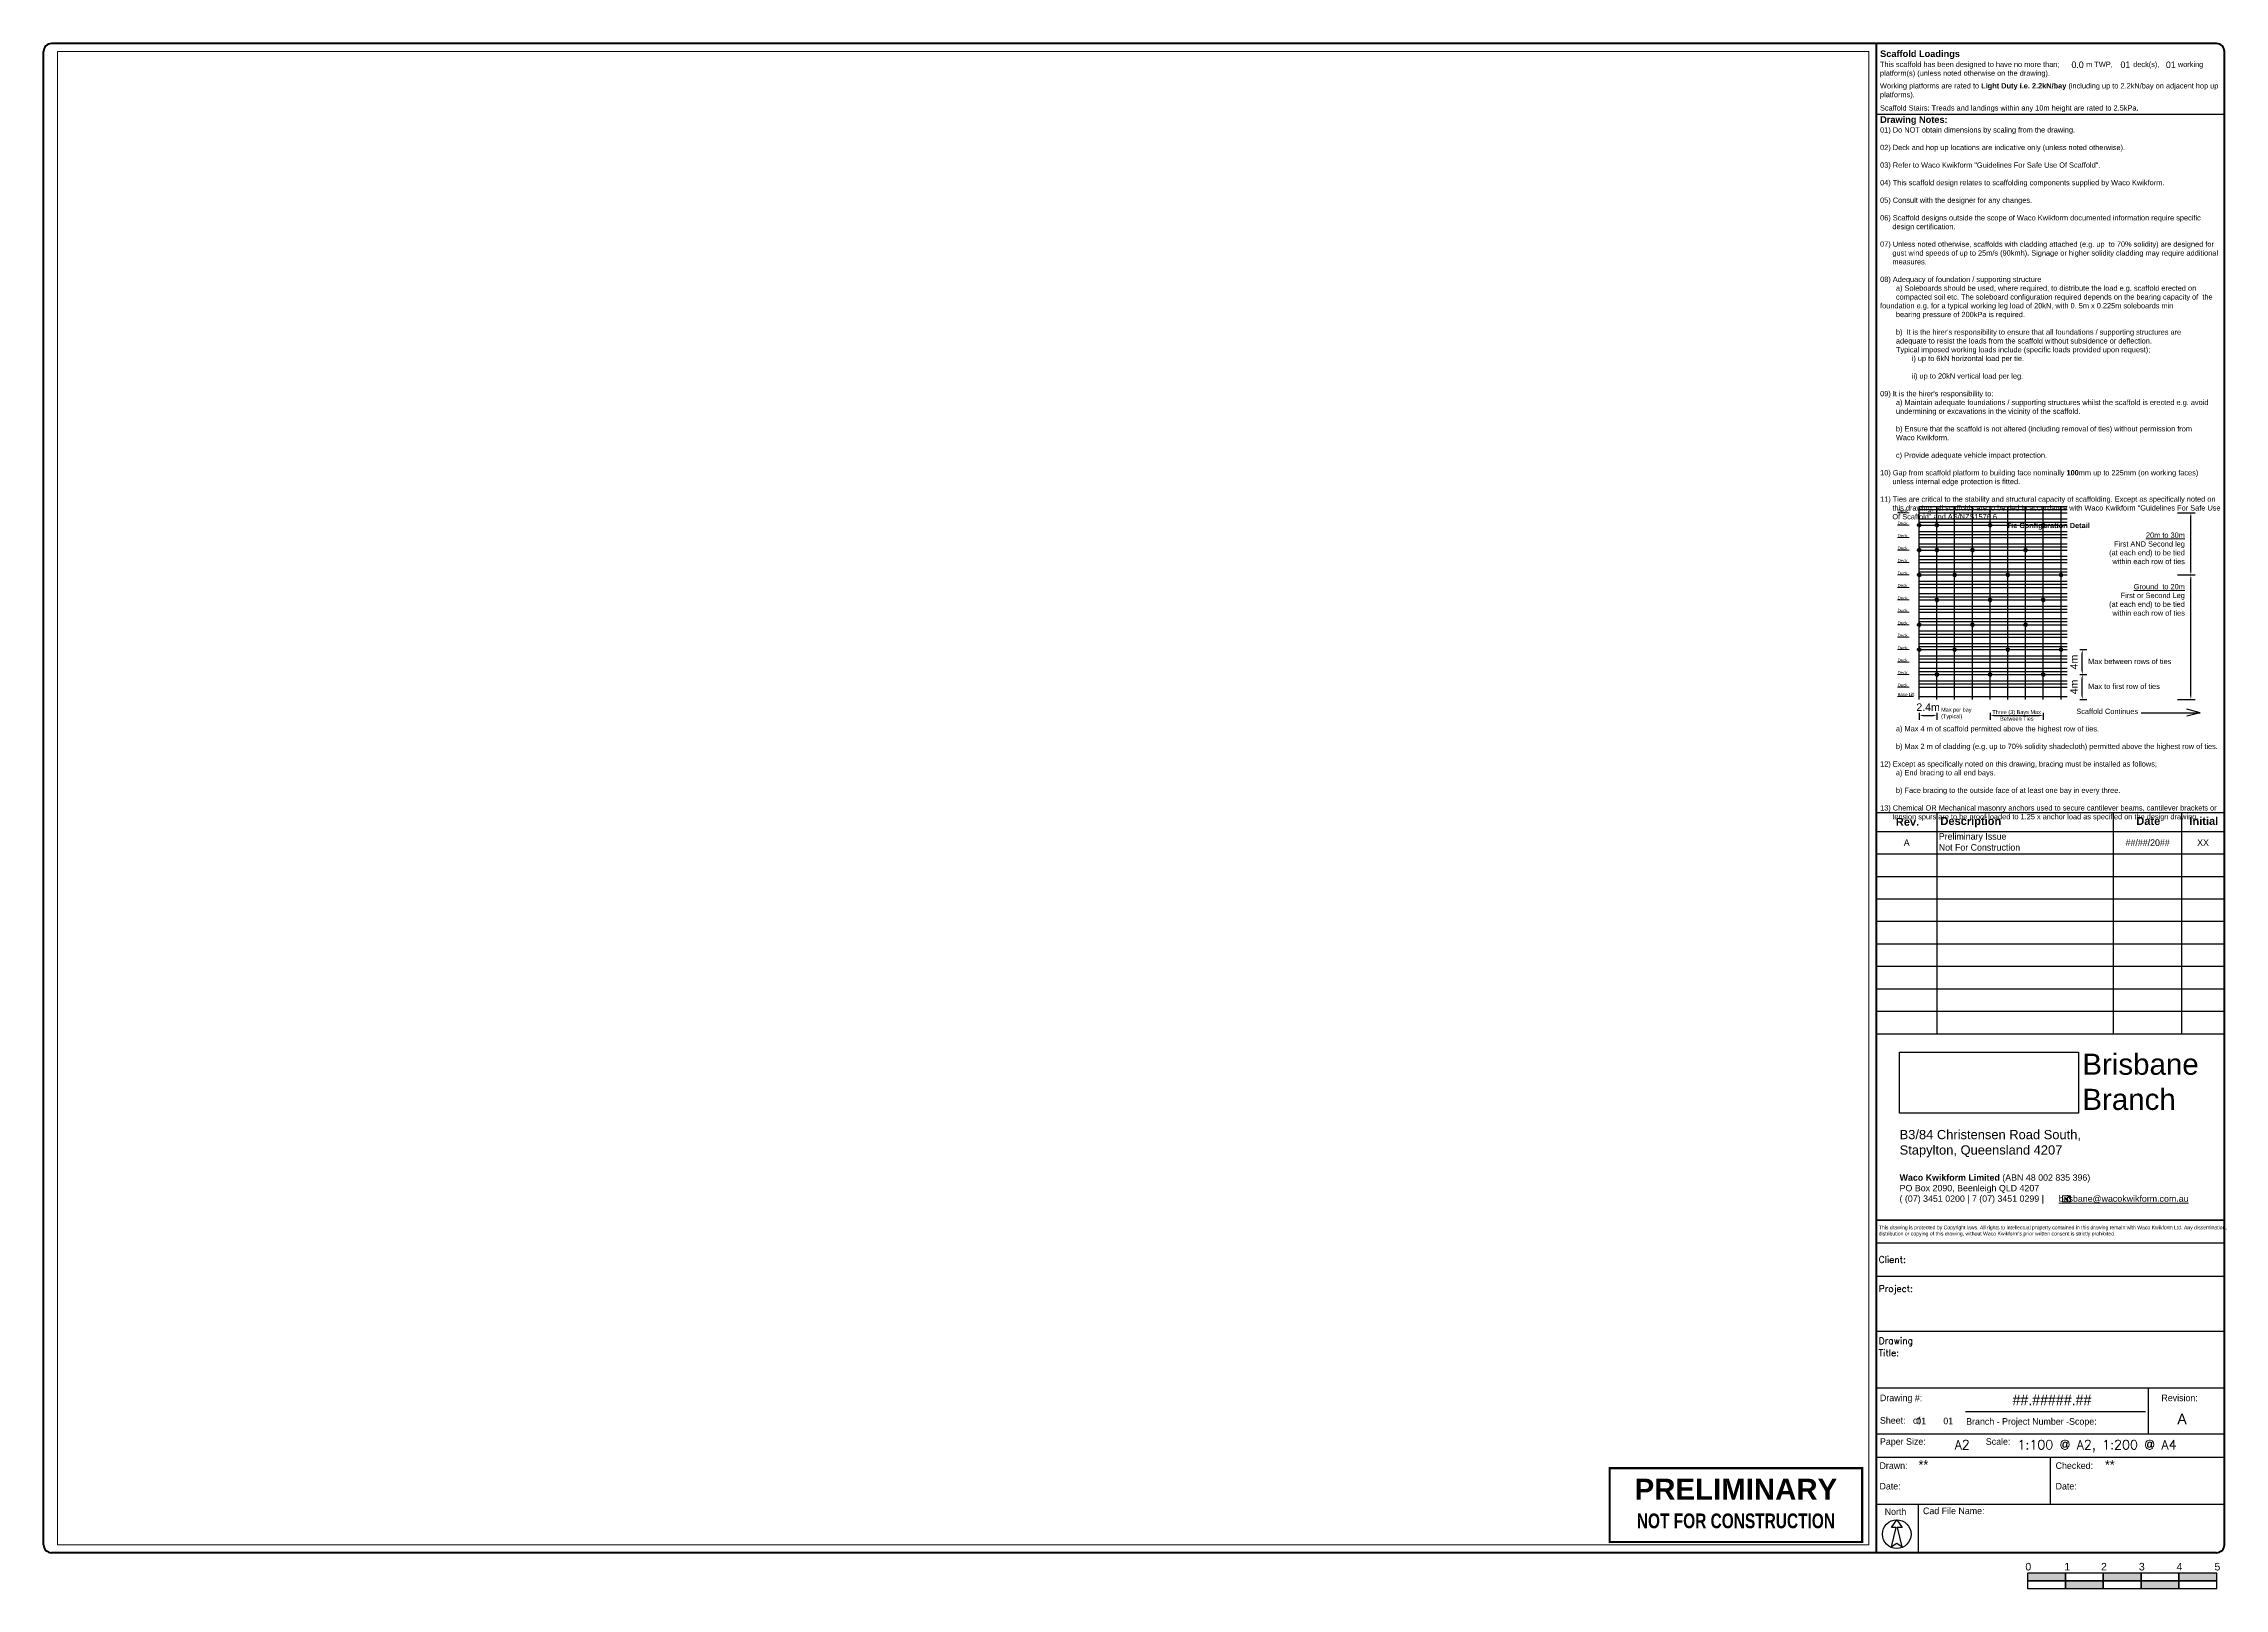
# Paper-space layout 'A2' of a CAD drawing. Header units: millimetres. Extents: x 6 to 582, y 3 to 411.
import ezdxf
from ezdxf.enums import TextEntityAlignment as Align

# ---------------------------------------------------------------- set-up
doc = ezdxf.new("R2010")
doc.units = ezdxf.units.MM
doc.header["$PDMODE"] = 34
doc.header["$PDSIZE"] = -10
doc.layers.get('0').update_dxf_attribs({"linetype": 'CONTINUOUS'})
doc.layers.get('Defpoints').update_dxf_attribs({"linetype": 'CONTINUOUS'})
doc.layers.add('Drawing Sheet', color=7, linetype='CONTINUOUS')
doc.layers.add('Viewport', color=7, linetype='CONTINUOUS', plot=False)
doc.styles.add('ARCH', font='archd.shx', dxfattribs={"height": 250})
doc.styles.add('ROMANS', font='romans')
doc.styles.add('STAMP', font='arialbd.ttf')
doc.styles.add('Waco', font='vrinda.ttf', dxfattribs={"height": 250})
doc.dimstyles.new('ISO-25', dxfattribs={"dimscale": 0, "dimtxt": 250, "dimasz": 250, "dimexe": 125, "dimexo": 125, "dimgap": 125, "dimtad": 1, "dimdec": 0, "dimdsep": 46, "dimtxsty": 'Standard', "dimcen": 250, "dimclrd": 256, "dimclre": 256, "dimclrt": 256, "dimazin": 0, "dimtfac": 1, "dimtdec": 0, "dimtmove": 0, "dimatfit": 3, "dimfxl": 1, "dimlwd": -1, "dimlwe": -1, "dimarcsym": 0})
picture_1 = doc.add_image_def('image1.png', size_in_pixel=(962, 328))

psp = doc.layouts.new('A2')

# ---------------------------------------------------------------- texts
at = {"layer": 'Drawing Sheet', "attachment_point": 1, "style": 'ARCH'}
for s, insert, char_height, width in [('{\\fArial|b1|i0|c0|p34;\\C7;Scaffold Loadings}', (491.36, 409.45), 1.743, 89.7972), ('\\pt4.1831;{\\fArial|b1|i0|c0|p34;\\H0.83333x;Drawing Notes:\\fArial|b0|i0|c0|p34;\\P\\H0.79998x;01) Do NOT obtain dimensions by scaling from the drawing.\\P\\P02) Deck and hop up locations are indicative only (unless noted otherwise).\\P\\P03) Refer to Waco Kwikform "Guidelines For Safe Use Of Scaffold".\\P\\P04) This scaffold design relates to scaffolding components supplied by Waco Kwikform.\\P\\P05) Consult with the designer for any changes.\\P\\P06) Scaffold designs outside the scope of Waco Kwikform documented information require specific\\P      design certification.\\P\\P07) Unless noted otherwise, scaffolds with cladding attached (e.g. up  to 70% solidity) are designed for\\P      gust wind speeds of up to 25m/s (90kmh). Signage or higher solidity cladding may require additional\\P      measures.\\P\\P08) Adequacy of foundation / supporting structure\\P^Ia) Soleboards should be used, where required, to distribute the load e.g. scaffold erected on ^Icompacted soil etc. The soleboard configuration required depends on the bearing capacity of ^Ithe foundation e.g. for a typical working leg load of 20kN, with 0. 5m x 0.225m soleboards min\\P\\pt4.1831,41.831;^Ibearing pressure of 200kPa is required.^I\\P\\pt4.1831;\\P\\pt4.1831,83.662;^Ib)  It is the hirer\'s responsibility to ensure that all foundations / supporting structures are ^I\\P\\pt4.1831;^Iadequate to resist the loads from the scaffold without subsidence or deflection.\\P^ITypical imposed working loads include (specific loads provided upon request);\\P\\pt4.1831,8.3662;^I^Ii) up to 6kN horizontal load per tie.\\P\\pt4.1831;\\P\\pt4.1831,8.3662;^I^Iii) up to 20kN vertical load per leg.\\P\\pt4.1831;\\P\\H0.99997x;09) It is the hirer\'s responsibility to:\\P^Ia) Maintain adequate foundations / supporting structures whilst the scaffold is erected e.g. avoid ^Iundermining or excavations in the vicinity of the scaffold.\\P\\P\\H0.99994x;^Ib) Ensure that the scaffold is not altered (including removal of ties) without permission from\\P^IWaco Kwikform.\\P\\H1.0001x;\\P\\H0.99991x;^Ic) Provide adequate vehicle impact protection.\\P\\H1.0001x;\\P\\H0.99988x;10) Gap from scaffold platform to building face nominally \\fArial|b1|i0|c0|p34;\\C1;100\\fArial|b0|i0|c0|p34;\\C256;mm up to 225mm (on working faces)\\P      unless internal edge protection is fitted.\\P\\H1.0001x;\\P\\H0.99985x;11) Ties are critical to the stability and structural capacity of scaffolding. Except as specifically noted on\\P      this drawing, all scaffolds are to be tied in accordance with Waco Kwikform "Guidelines For Safe Use\\P      Of Scaffold" and AS/NZS1576.6.\\H1.0002x;\\P\\ptz;\\fArial|b1|i0|c0|p34;\\H0.99982x;^I^I^I^ITie Configuration Detail}', (491.36, 392.04), 2.09155, 89.7972), ('{\\fArial|b0|i0|c0|p34;\\H0.66664x;\\C7;Scaffold Stairs: Treads and landings within any 10m height are rated to 2.5kPa.}', (491.32, 394.94), 2.09256, 90.442), ('\\pt4.1831;{\\fArial|b0|i0|c0|p34;\\H0.66663x;^Ia) Max 4 m of scaffold permitted above the highest row of ties.\\P\\P\\H0.99997x;^Ib) Max 2 m of cladding (e.g. up to 70% solidity shadecloth) permitted above the highest row of ties.\\P\\P\\H0.99988x;12) Except as specifically noted on this drawing, bracing must be installed as follows;\\P^Ia) End bracing to all end bays.\\P\\H1.0001x;\\P\\H0.99988x;^Ib) Face bracing to the outside face of at least one bay in every three.\\P\\H1.0001x;\\P\\H0.99985x;13) Chemical OR Mechanical masonry anchors used to secure cantilever beams, cantilever brackets or\\P      tension spurs are to be proof loaded to 1.25 x anchor load as specified on the design drawing.}', (491.36, 230.8), 2.09155, 90.998), ('\\pi2.2459;North', (490.33, 23.99), 1.743, 11.0487)]:
    psp.add_mtext(s, dxfattribs=dict(at, insert=insert, char_height=char_height, width=width))
at = {"layer": 'Drawing Sheet', "lineweight": 0, "style": 'ARCH'}
for s, width, heights, insert, char_height, attachment_point in [('{\\fArial|b0|i0|c0|p34;Deck}', 8.1794, [0], (495.99, 288.14), 0.8229, 1), ('{\\fArial|b0|i0|c0|p34;Deck}', 8.1794, [0], (495.99, 284.85), 0.8229, 1), ('{\\fArial|b0|i0|c0|p34;Deck}', 8.1794, [0], (495.99, 281.56), 0.8229, 1), ('{\\fArial|b0|i0|c0|p34;Deck}', 8.1794, [0], (495.99, 278.26), 0.8229, 1), ('{\\fArial|b0|i0|c0|p34;\\L20m to 30m\\l\\PFirst AND Second leg\\P(at each end) to be tied within each row of ties}', 23.8607, [15.59], (571.92, 281.99), 1.3944, 3), ('{\\fArial|b0|i0|c0|p34;Deck}', 8.1794, [0], (495.99, 274.97), 0.8229, 1), ('{\\fArial|b0|i0|c0|p34;Deck}', 8.1794, [0], (495.99, 271.68), 0.8229, 1), ('{\\fArial|b0|i0|c0|p34;Deck}', 8.1794, [0], (495.99, 268.39), 0.8229, 1), ('{\\fArial|b0|i0|c0|p34;\\LGround  to 20m\\l\\PFirst or Second Leg\\P(at each end) to be tied within each row of ties}', 24.3547, [15.59], (571.92, 268.37), 1.3944, 3), ('{\\fArial|b0|i0|c0|p34;Deck}', 8.1794, [0], (495.99, 265.1), 0.8229, 1), ('{\\fArial|b0|i0|c0|p34;Deck}', 8.1794, [0], (495.99, 261.81), 0.8229, 1), ('{\\fArial|b0|i0|c0|p34;Deck}', 8.1794, [0], (495.99, 258.51), 0.8229, 1), ('{\\fArial|b0|i0|c0|p34;Deck}', 8.1794, [0], (495.99, 255.22), 0.8229, 1), ('{\\fArial|b0|i0|c0|p34;Deck}', 8.1794, [0], (495.99, 251.93), 0.8229, 1), ('{\\fArial|b0|i0|c0|p34;Deck}', 8.1794, [0], (495.99, 248.64), 0.8229, 1), ('{\\fArial|b0|i0|c0|p34;Max between rows of ties}', 38.8123, [2.47], (546.36, 248.6), 1.3944, 1), ('{\\fArial|b0|i0|c0|p34;Deck}', 8.1794, [0], (495.99, 245.35), 0.8229, 1), ('{\\fArial|b0|i0|c0|p34;Deck}', 8.1794, [0], (495.99, 242.06), 0.8229, 1), ('{\\fArial|b0|i0|c0|p34;Base Lift}', 8.1794, [0], (495.99, 239.59), 0.8229, 1), ('{\\fArial|b0|i0|c0|p34;Max to first row of ties}', 38.8123, [2.47], (546.36, 242.02), 1.3944, 1), ('{\\fArial|b0|i0|c0|p34;Max per bay\\P(Typical)}', 16.0969, [6.21], (507.49, 235.67), 1.0458, 1), ('\\pi0.35901;{\\fArial|b0|i0|c0|p34;Three (3) Bays Max\\P\\pi2.4063;Between Ties}', 13.5006, [6.21], (520.67, 235.03), 1.0458, 1), ('{\\fArial|b0|i0|c0|p34;Scaffold Continues}', 23.7421, [2.66], (543.22, 235.4), 1.3944, 1)]:
    psp.add_mtext_dynamic_manual_height_columns(s, width=width, gutter_width=1250, heights=heights, dxfattribs=dict(at, insert=insert, char_height=char_height, attachment_point=attachment_point))
at = {"layer": 'Drawing Sheet', "attachment_point": 1, "style": 'ARCH'}
for s, width, insert, char_height in [('\\pi5.1845;{\\fArial|b1|i0|c0|p34;Rev.}', 16.1257, (490.33, 206.55), 2.0916), ('{\\fArial|b1|i0|c0|p34;Description}', 7.2928, (507.3, 206.76), 2.0916), ('\\pi5.9977;{\\fArial|b1|i0|c0|p34;Date}', 18.009, (553.08, 206.76), 2.0916), ('\\pi2.0223;{\\fArial|b1|i0|c0|p34;Initial}', 11.2738, (571.09, 206.76), 2.0916), ('\\pi1.0839;{\\fArial|b0|i0|c0|p34;0}', 3.4721, (528.67, 9.57), 2), ('\\pi1.3677;{\\fArial|b0|i0|c0|p34;1}', 3.4721, (538.67, 9.57), 2), ('\\pi1.0737;{\\fArial|b0|i0|c0|p34;2}', 3.4721, (548.67, 9.57), 2), ('\\pi1.0812;{\\fArial|b0|i0|c0|p34;3}', 3.4721, (558.67, 9.57), 2), ('\\pi1.0444;{\\fArial|b0|i0|c0|p34;4}', 3.4721, (568.67, 9.57), 2), ('\\pi1.073;{\\fArial|b0|i0|c0|p34;5}', 3.4721, (578.67, 9.57), 2)]:
    psp.add_mtext_dynamic_manual_height_columns(s, width=width, gutter_width=1250, heights=[0], dxfattribs=dict(at, insert=insert, char_height=char_height))

# ---------------------------------------------------------------- blocks, each defined once
blk = doc.blocks.new('North Arrow')
blk.add_lwpolyline([(-53, 1557), (-511, 1557), (0, 2278), (511, 1557), (53, 1557), (490, -323), (0, 0), (-490, -323), (-53, 1557)])
blk = doc.blocks.new('*D20')
at = {"layer": 'Defpoints', "color": 0, "transparency": 16777216}
for p in [(542.93, 244.43), (544.79, 244.43), (542.93, 237.85)]:
    blk.add_point(p, dxfattribs=at)
at = {"layer": 'Drawing Sheet', "transparency": 16777216}
for p, q in [((544.11, 244.43), (545.97, 244.43)), ((544.79, 238.85), (544.79, 243.43)), ((544.11, 237.85), (545.97, 237.85))]:
    blk.add_line(p, q, dxfattribs=at)
for points in [[(544.62, 243.43), (544.95, 243.43), (544.79, 244.43)], [(544.62, 238.85), (544.95, 238.85), (544.79, 237.85)]]:
    blk.add_solid(points, dxfattribs=at)
at = {"layer": 'Drawing Sheet', "lineweight": 0, "transparency": 16777216, "insert": (542.61, 241.14), "char_height": 2, "attachment_point": 5, "rotation": 90}
blk.add_mtext('{\\fArial|b0|i0|c0|p34;4m}', dxfattribs=at)
blk = doc.blocks.new('*D21')
at = {"layer": 'Defpoints', "color": 0, "transparency": 16777216}
for p in [(542.93, 251.02), (544.79, 251.02), (542.93, 244.43)]:
    blk.add_point(p, dxfattribs=at)
at = {"layer": 'Drawing Sheet', "transparency": 16777216}
for p, q in [((544.11, 251.02), (545.97, 251.02)), ((544.79, 245.43), (544.79, 250.02)), ((544.11, 244.43), (545.97, 244.43))]:
    blk.add_line(p, q, dxfattribs=at)
for points in [[(544.62, 250.02), (544.95, 250.02), (544.79, 251.02)], [(544.62, 245.43), (544.95, 245.43), (544.79, 244.43)]]:
    blk.add_solid(points, dxfattribs=at)
at = {"layer": 'Drawing Sheet', "lineweight": 0, "transparency": 16777216, "insert": (542.61, 247.73), "char_height": 2, "attachment_point": 5, "rotation": 90}
blk.add_mtext('{\\fArial|b0|i0|c0|p34;4m}', dxfattribs=at)
blk = doc.blocks.new('*D22')
at = {"layer": 'Defpoints', "color": 0, "transparency": 16777216}
for p in [(568.76, 270.77), (573.49, 270.77), (568.76, 237.85)]:
    blk.add_point(p, dxfattribs=at)
at = {"layer": 'Drawing Sheet', "transparency": 16777216}
for p, q in [((569.94, 270.77), (574.67, 270.77)), ((573.49, 238.85), (573.49, 269.77)), ((569.94, 237.85), (574.67, 237.85))]:
    blk.add_line(p, q, dxfattribs=at)
for points in [[(573.32, 269.77), (573.66, 269.77), (573.49, 270.77)], [(573.32, 238.85), (573.66, 238.85), (573.49, 237.85)]]:
    blk.add_solid(points, dxfattribs=at)
at = {"layer": 'Drawing Sheet', "lineweight": 0, "transparency": 16777216, "insert": (571.04, 254.31), "char_height": 2, "attachment_point": 5, "rotation": 90}
blk.add_mtext('{\\fArial|b0|i0|c0|p34;\\H1.2709x;\\L }', dxfattribs=at)
blk = doc.blocks.new('*D23')
at = {"layer": 'Defpoints', "color": 0, "transparency": 16777216}
for p in [(568.76, 287.23), (573.49, 287.23), (568.76, 270.77)]:
    blk.add_point(p, dxfattribs=at)
at = {"layer": 'Drawing Sheet', "transparency": 16777216}
for p, q in [((569.94, 287.23), (574.67, 287.23)), ((573.49, 271.77), (573.49, 286.23)), ((569.94, 270.77), (574.67, 270.77))]:
    blk.add_line(p, q, dxfattribs=at)
for points in [[(573.32, 286.23), (573.66, 286.23), (573.49, 287.23)], [(573.32, 271.77), (573.66, 271.77), (573.49, 270.77)]]:
    blk.add_solid(points, dxfattribs=at)
at = {"layer": 'Drawing Sheet', "lineweight": 0, "transparency": 16777216, "insert": (571.04, 279), "char_height": 2, "attachment_point": 5, "rotation": 90}
blk.add_mtext('{\\fArial|b0|i0|c0|p34;\\H1.2709x;\\L }', dxfattribs=at)
blk = doc.blocks.new('*D18')
at = {"layer": 'Defpoints', "color": 0, "transparency": 16777216}
for p in [(501.69, 235.48), (506.38, 235.48), (506.38, 233.62)]:
    blk.add_point(p, dxfattribs=at)
at = {"layer": 'Drawing Sheet', "transparency": 16777216}
for p, q in [((501.69, 234.3), (501.69, 232.44)), ((502.69, 233.62), (505.38, 233.62)), ((506.38, 234.3), (506.38, 232.44))]:
    blk.add_line(p, q, dxfattribs=at)
for points in [[(502.69, 233.79), (502.69, 233.45), (501.69, 233.62)], [(505.38, 233.79), (505.38, 233.45), (506.38, 233.62)]]:
    blk.add_solid(points, dxfattribs=at)
at = {"layer": 'Drawing Sheet', "lineweight": 0, "transparency": 16777216, "insert": (504.04, 235.81), "char_height": 2, "attachment_point": 5}
blk.add_mtext('{\\fArial|b0|i0|c0|p34;2.4m}', dxfattribs=at)
blk = doc.blocks.new('*D19')
at = {"layer": 'Defpoints', "color": 0, "transparency": 16777216}
for p in [(520.44, 235.48), (534.49, 235.48), (534.49, 233.62)]:
    blk.add_point(p, dxfattribs=at)
at = {"layer": 'Drawing Sheet', "transparency": 16777216}
for p, q in [((520.44, 234.3), (520.44, 232.44)), ((521.44, 233.62), (533.49, 233.62)), ((534.49, 234.3), (534.49, 232.44))]:
    blk.add_line(p, q, dxfattribs=at)
for points in [[(521.44, 233.79), (521.44, 233.45), (520.44, 233.62)], [(533.49, 233.79), (533.49, 233.45), (534.49, 233.62)]]:
    blk.add_solid(points, dxfattribs=at)
at = {"layer": 'Drawing Sheet', "lineweight": 0, "transparency": 16777216, "insert": (527.47, 235.8), "char_height": 2, "attachment_point": 5}
blk.add_mtext('{\\fArial|b0|i0|c0|p34; }', dxfattribs=at)
blk = doc.blocks.new('*U38')
at = {"lineweight": 5}
h = blk.add_hatch(color=256, dxfattribs=at)
h.dxf.hatch_style = 1
h.paths.add_polyline_path([(72.95, -26.1), (73.34, -26.1), (73.34, -26.55), (72.95, -26.55)])
for points in [[(70.58, -25.82), (73.71, -25.82), (73.71, -28.11), (70.58, -28.11)], [(72.95, -26.1), (73.34, -26.1), (73.34, -26.55), (72.95, -26.55)]]:
    blk.add_lwpolyline(points, close=True, dxfattribs=at)
for points in [[(71.52, -26.85), (72.53, -26.85)], [(71.69, -27.17), (72.7, -27.17)], [(71.84, -27.5), (72.86, -27.5)]]:
    blk.add_lwpolyline(points, dxfattribs=at)
at = {"layer": 'Viewport', "color": 5}
blk.add_lwpolyline([(0, 35.63), (132, 35.63), (132, -35.11), (0, -35.11)], close=True, dxfattribs=at)
at = {"attachment_point": 1, "style": 'ARCH'}
for s, width, insert, char_height in [('{\\fArial|b0|i0|c0|p34;\\C179;\\c5709850;Brisbane\\PBranch}', 61.8472, (78.16, 28.06), 8), ('{\\fArial|b0|i0|c0|p34;B3/84 Christensen Road South, \\PStapylton, Queensland 4207}', 133.3793, (8.87, -0.88), 3.5)]:
    blk.add_mtext_dynamic_manual_height_columns(s, width=width, gutter_width=1250, heights=[0], dxfattribs=dict(at, insert=insert, char_height=char_height))
at = {"lineweight": 5, "insert": (8.87, -28.86), "char_height": 2.4, "attachment_point": 7, "style": 'ARCH'}
blk.add_mtext_dynamic_manual_height_columns('{\\fArial|b1|i0|c0|p34;\\C251;\\c5855577;Waco Kwikform Limited\\fArialMT|b0|i0|c0|p0; \\fArial|b0|i0|c0|p34;(ABN 48 002 835 396) \\PPO Box 2090, Beenleigh QLD 4207\\fArialMT|b0|i0|c0|p0;^J\\fWingdings 2|b0|i0|c2|p18;\\C256;(\\fArialMT|b0|i0|c0|p0;\\C251;\\c5855577; \\fArial|b0|i0|c0|p34;(07) 3451 0200\\~| \\fWingdings 2|b0|i0|c2|p18;\\C256;7\\fArialMT|b0|i0|c0|p0;\\C251;\\c5855577; \\fArial|b0|i0|c0|p34;(07) 3451 0299 |     \\H1x;\\C256; \\L\\C5;brisbane@wacokwikform.com.au}', width=130.0118, gutter_width=1250, heights=[0], dxfattribs=at)
image = blk.add_image(picture_1, insert=(8.87, 5.47), size_in_units=(67.87, 23.14))
image.dxf.flags = 15
blk = doc.blocks.new('Revision')
for tag, p in [('REV', (11.56, 4.26)), ('REV_DATE', (102.92, 4.26)), ('INITIAL', (123.92, 4.26))]:
    blk.add_attdef(tag, text='', height=2.5).set_placement(p, align=Align.MIDDLE_CENTER)
for tag, p in [('REV_DESCRIPTION_001', (23.73, 5.39)), ('REV_DESCRIPTION_002', (23.73, 1.22))]:
    blk.add_attdef(tag, p, '', height=2.5)
blk = doc.blocks.new('Drawing_Details')
at = {"layer": 'Drawing Sheet'}
blk.add_line((-95.62, 49.79), (-27.44, 49.79), dxfattribs=at)
at = {"insert": (-128.54, 120.32), "char_height": 1.4, "attachment_point": 1, "style": 'Waco'}
blk.add_mtext_dynamic_manual_height_columns("This drawing is protected by Copyright laws. All rights to intellectual property contained in this drawing remain with Waco Kwikform Ltd. Any dissemination, distribution or copying of this drawing, without Waco Kwikform's prior written consent is strictly prohibited.", width=127.8083, gutter_width=1250, heights=[0], dxfattribs=at)
at = {"layer": 'Drawing Sheet'}
for s, height, style, p in [('Client:', 2.512, 'ROMANS', (-128.59, 106.19)), ('Project:', 2.512, 'ROMANS', (-128.59, 95.16)), ('Drawing', 2.512, 'ROMANS', (-128.59, 75.41)), ('Title:', 2.512, 'ROMANS', (-128.59, 70.82)), ('Drawing #:', 2.512, 'ARCH', (-128.1, 53.75)), ('Revision:', 2.512, 'ARCH', (-21.39, 53.75)), ('Sheet:   of  ', 2.5125, 'ARCH', (-128.1, 45.2)), ('Branch - Project Number -Scope:', 2.5125, 'ARCH', (-95.41, 44.8)), ('Paper Size:', 2.5125, 'ARCH', (-128.09, 37.2)), ('Scale:', 2.512, 'ARCH', (-87.96, 37.2)), ('Drawn:', 2.512, 'ARCH', (-128.27, 28.06)), ('Checked:', 2.512, 'ARCH', (-61.5, 28.06)), ('Date:', 2.512, 'ARCH', (-128.27, 20.26)), ('Date:', 2.512, 'ARCH', (-61.5, 20.26)), ('Cad File Name:', 2.5125, 'ARCH', (-111.78, 10.91))]:
    blk.add_text(s, height=height, dxfattribs=dict(at, style=style)).set_placement(p)
at = {"layer": 'Drawing Sheet', "color": 5}
for tag, p, style in [('CLIENT', (-112.14, 106.19), 'ROMANS'), ('PROJECT_ADDRESS', (-112.14, 95.41), 'ROMANS'), ('PROJECT_ADDRESS_2', (-112.14, 89.07), 'ROMANS'), ('PROJECT_ADDRESS_3', (-112.14, 82.99), 'ROMANS'), ('DRAWING_TITLE', (-112.14, 75.33), 'ROMANS'), ('DRAWING_TITLE_2', (-112.14, 68.59), 'ROMANS'), ('DRAWING_TITLE_3', (-112.14, 62.7), 'ROMANS'), ('SCALE', (-75.97, 35.49), 'ROMANS'), ('DRAWNBY', (-113.45, 27.87), 'ARCH'), ('CHECKEDBY', (-42.77, 27.87), 'ARCH'), ('DRAWN_DATE', (-113.45, 19.93), 'ARCH'), ('CHECKED_DATE', (-43, 19.93), 'ARCH')]:
    blk.add_attdef(tag, p, '', height=3.52, dxfattribs=dict(at, style=style))
for tag, height, style, p in [('BRCH.PROJ.SCPE', 4.02, 'ARCH', (-62.88, 52.23)), ('S#', 2.5, 'ARCH', (-112.45, 44.99)), ('O#', 2.5, 'ARCH', (-102.2, 44.99)), ('REVISION', 4.02, 'ARCH', (-13.57, 44.99)), ('PAPER_SIZE', 3.52, 'ROMANS', (-96.92, 35.49))]:
    blk.add_attdef(tag, text='', height=height, dxfattribs=dict(at, style=style)).set_placement(p, align=Align.CENTER)
at = {"layer": 'Drawing Sheet', "color": 5, "style": 'ARCH', "flags": 10}
blk.add_attdef('DRAWING_FILE_NAME', (-111.74, 3.55), '', height=2, dxfattribs=at)
blk = doc.blocks.new('Scaffold Decks')
at = {"color": 1}
for tag, p in [('HEIGHT', (78.66, 17.51)), ('WORKING_DECKS', (113.56, 17.51)), ('DECKS', (96.31, 17.51))]:
    blk.add_attdef(tag, text='', height=2.5, dxfattribs=at).set_placement(p, align=Align.RIGHT)
at = {"layer": 'Drawing Sheet', "insert": (1.42, 19.92), "char_height": 3.00144, "width": 129.7247, "attachment_point": 1, "style": 'ARCH'}
blk.add_mtext('{\\fArial|b0|i0|c0|p34;\\H0.66667x;\\C7;This scaffold has been designed to have no more than; \\fArial|b1|i0|c0|p34;\\C1;            \\fArial|b0|i0|c0|p34;\\C7;m TWP, \\fArial|b1|i0|c0|p34;\\C1;         \\fArial|b0|i0|c0|p34;\\C7;deck(s),         working platform(s) (unless noted otherwise on the drawing).}', dxfattribs=at)
blk = doc.blocks.new('*U13')
at = {"layer": 'Drawing Sheet', "insert": (1.42, 11.78), "char_height": 3.00144, "width": 129.7247, "attachment_point": 1, "style": 'ARCH'}
blk.add_mtext('{\\fArial|b0|i0|c0|p34;\\H0.66664x;\\C7;Working platforms are rated to \\fArial|b1|i0|c0|p34;\\C1;Light Duty i.e. 2.2kN/bay\\C7; \\fArial|b0|i0|c0|p34;(including up to 2.2kN/bay on adjacent hop up platforms).}', dxfattribs=at)
blk = doc.blocks.new('*U15')
at = {"layer": 'Drawing Sheet', "color": 1, "const_width": 0.798}
blk.add_lwpolyline([(0, 27.94), (-95.79, 27.94), (-95.79, 0), (0, 0)], close=True, dxfattribs=at)
at = {"layer": 'Drawing Sheet', "color": 1, "style": 'STAMP'}
blk.add_text('PRELIMINARY', height=7.9825, dxfattribs=at).set_placement((-47.89, 19.96), align=Align.MIDDLE)
at = {"layer": 'Drawing Sheet', "color": 1, "style": 'STAMP', "width": 0.75}
blk.add_text('NOT FOR CONSTRUCTION', height=5.5877, dxfattribs=at).set_placement((-47.89, 7.98), align=Align.MIDDLE)

# ---------------------------------------------------------------- dimensions: what is measured, and where the dimension line sits
at = {"layer": 'Drawing Sheet', "lineweight": 0}
for base, p1, p2, text, picture, middle in [((573.49, 287.23), (568.76, 270.77), (568.76, 287.23), '{\\fArial|b0|i0|c0|p34;\\H1.2709x;\\L }', '*D23', (573.49, 279)), ((573.49, 270.77), (568.76, 237.85), (568.76, 270.77), '{\\fArial|b0|i0|c0|p34;\\H1.2709x;\\L }', '*D22', (573.49, 254.31)), ((544.79, 251.02), (542.93, 244.43), (542.93, 251.02), '{\\fArial|b0|i0|c0|p34;4m}', '*D21', (544.79, 247.73)), ((544.79, 244.43), (542.93, 237.85), (542.93, 244.43), '{\\fArial|b0|i0|c0|p34;4m}', '*D20', (544.79, 241.14))]:
    dim = psp.add_linear_dim(base=base, p1=p1, p2=p2, angle=90, text=text, dimstyle='ISO-25', override={"dimscale": 1, "dimtxt": 2, "dimasz": 1, "dimexe": 1.1803, "dimexo": 1.1803, "dimgap": 1.1803}, dxfattribs=at)
    dim.commit()
    dim.dimension.update_dxf_attribs({"geometry": picture, "text_midpoint": middle, "dimtype": 160})
for base, p1, p2, text, picture, middle in [((506.38, 233.62), (501.69, 235.48), (506.38, 235.48), '{\\fArial|b0|i0|c0|p34;2.4m}', '*D18', (504.04, 233.62)), ((534.49, 233.62), (520.44, 235.48), (534.49, 235.48), '{\\fArial|b0|i0|c0|p34; }', '*D19', (527.47, 233.62))]:
    dim = psp.add_linear_dim(base=base, p1=p1, p2=p2, text=text, dimstyle='ISO-25', override={"dimscale": 1, "dimtxt": 2, "dimasz": 1, "dimexe": 1.1803, "dimexo": 1.1803, "dimgap": 1.1803}, dxfattribs=at)
    dim.commit()
    dim.dimension.update_dxf_attribs({"geometry": picture, "text_midpoint": middle, "dimtype": 160})

# ---------------------------------------------------------------- hatches: boundary and pattern name
at = {"layer": 'Drawing Sheet'}
h = psp.add_hatch(color=12, dxfattribs=at)
h.dxf.hatch_style = 1
h.paths.add_polyline_path([(501.69, 284.24), (501.69, 284.36, 0.414214), (501.26, 283.93), (501.39, 283.93, -0.414214)])
h = psp.add_hatch(color=12, dxfattribs=at)
h.dxf.hatch_style = 1
h.paths.add_polyline_path([(501.69, 283.63), (501.69, 283.77, -0.414214), (501.53, 283.93), (501.39, 283.93, 0.414214)])
h = psp.add_hatch(color=12, dxfattribs=at)
h.dxf.hatch_style = 1
h.paths.add_polyline_path([(501.69, 283.93), (501.69, 284.1, 0.414214), (501.53, 283.93)])
h = psp.add_hatch(color=12, dxfattribs=at)
h.dxf.hatch_style = 1
h.paths.add_polyline_path([(501.69, 284.24), (501.69, 284.1, -0.414214), (501.86, 283.93), (502, 283.93, 0.414214)])
h = psp.add_hatch(color=12, dxfattribs=at)
h.dxf.hatch_style = 1
h.paths.add_polyline_path([(502.12, 283.93), (502, 283.93, -0.414214), (501.69, 283.63), (501.69, 283.5, 0.414214)])
h = psp.add_hatch(color=12, dxfattribs=at)
h.dxf.hatch_style = 1
h.paths.add_polyline_path([(501.86, 283.93), (501.69, 283.93), (501.69, 283.77, 0.414214)])
h = psp.add_hatch(color=12, dxfattribs=at)
h.dxf.hatch_style = 1
h.paths.add_polyline_path([(506.38, 284.24), (506.38, 284.36, 0.414214), (505.95, 283.93), (506.07, 283.93, -0.414214)])
h = psp.add_hatch(color=12, dxfattribs=at)
h.dxf.hatch_style = 1
h.paths.add_polyline_path([(506.38, 283.63), (506.38, 283.77, -0.414214), (506.21, 283.93), (506.07, 283.93, 0.414214)])
h = psp.add_hatch(color=12, dxfattribs=at)
h.dxf.hatch_style = 1
h.paths.add_polyline_path([(506.38, 283.93), (506.38, 284.1, 0.414214), (506.21, 283.93)])
h = psp.add_hatch(color=12, dxfattribs=at)
h.dxf.hatch_style = 1
h.paths.add_polyline_path([(506.38, 284.24), (506.38, 284.1, -0.414214), (506.55, 283.93), (506.68, 283.93, 0.414214)])
h = psp.add_hatch(color=12, dxfattribs=at)
h.dxf.hatch_style = 1
h.paths.add_polyline_path([(506.81, 283.93), (506.68, 283.93, -0.414214), (506.38, 283.63), (506.38, 283.5, 0.414214)])
h = psp.add_hatch(color=12, dxfattribs=at)
h.dxf.hatch_style = 1
h.paths.add_polyline_path([(506.55, 283.93), (506.38, 283.93), (506.38, 283.77, 0.414214)])
h = psp.add_hatch(color=12, dxfattribs=at)
h.dxf.hatch_style = 1
h.paths.add_polyline_path([(520.44, 284.24), (520.44, 284.36, 0.414214), (520.01, 283.93), (520.13, 283.93, -0.414214)])
h = psp.add_hatch(color=12, dxfattribs=at)
h.dxf.hatch_style = 1
h.paths.add_polyline_path([(520.44, 283.63), (520.44, 283.77, -0.414214), (520.27, 283.93), (520.13, 283.93, 0.414214)])
h = psp.add_hatch(color=12, dxfattribs=at)
h.dxf.hatch_style = 1
h.paths.add_polyline_path([(520.44, 283.93), (520.44, 284.1, 0.414214), (520.27, 283.93)])
h = psp.add_hatch(color=12, dxfattribs=at)
h.dxf.hatch_style = 1
h.paths.add_polyline_path([(520.44, 284.24), (520.44, 284.1, -0.414214), (520.6, 283.93), (520.74, 283.93, 0.414214)])
h = psp.add_hatch(color=12, dxfattribs=at)
h.dxf.hatch_style = 1
h.paths.add_polyline_path([(520.87, 283.93), (520.74, 283.93, -0.414214), (520.44, 283.63), (520.44, 283.5, 0.414214)])
h = psp.add_hatch(color=12, dxfattribs=at)
h.dxf.hatch_style = 1
h.paths.add_polyline_path([(520.6, 283.93), (520.44, 283.93), (520.44, 283.77, 0.414214)])
h = psp.add_hatch(color=12, dxfattribs=at)
h.dxf.hatch_style = 1
h.paths.add_polyline_path([(534.49, 284.24), (534.49, 284.36, 0.414214), (534.06, 283.93), (534.19, 283.93, -0.414214)])
h = psp.add_hatch(color=12, dxfattribs=at)
h.dxf.hatch_style = 1
h.paths.add_polyline_path([(534.49, 283.63), (534.49, 283.77, -0.414214), (534.33, 283.93), (534.19, 283.93, 0.414214)])
h = psp.add_hatch(color=12, dxfattribs=at)
h.dxf.hatch_style = 1
h.paths.add_polyline_path([(534.49, 283.93), (534.49, 284.1, 0.414214), (534.33, 283.93)])
h = psp.add_hatch(color=12, dxfattribs=at)
h.dxf.hatch_style = 1
h.paths.add_polyline_path([(534.49, 284.24), (534.49, 284.1, -0.414214), (534.66, 283.93), (534.8, 283.93, 0.414214)])
h = psp.add_hatch(color=12, dxfattribs=at)
h.dxf.hatch_style = 1
h.paths.add_polyline_path([(534.92, 283.93), (534.8, 283.93, -0.414214), (534.49, 283.63), (534.49, 283.5, 0.414214)])
h = psp.add_hatch(color=12, dxfattribs=at)
h.dxf.hatch_style = 1
h.paths.add_polyline_path([(534.66, 283.93), (534.49, 283.93), (534.49, 283.77, 0.414214)])
h = psp.add_hatch(color=12, dxfattribs=at)
h.dxf.hatch_style = 1
h.paths.add_polyline_path([(501.69, 277.66), (501.69, 277.78, 0.414214), (501.26, 277.35), (501.39, 277.35, -0.414214)])
h = psp.add_hatch(color=12, dxfattribs=at)
h.dxf.hatch_style = 1
h.paths.add_polyline_path([(501.69, 277.04), (501.69, 277.18, -0.414214), (501.53, 277.35), (501.39, 277.35, 0.414214)])
h = psp.add_hatch(color=12, dxfattribs=at)
h.dxf.hatch_style = 1
h.paths.add_polyline_path([(501.69, 277.35), (501.69, 277.52, 0.414214), (501.53, 277.35)])
h = psp.add_hatch(color=12, dxfattribs=at)
h.dxf.hatch_style = 1
h.paths.add_polyline_path([(501.69, 277.66), (501.69, 277.52, -0.414214), (501.86, 277.35), (502, 277.35, 0.414214)])
h = psp.add_hatch(color=12, dxfattribs=at)
h.dxf.hatch_style = 1
h.paths.add_polyline_path([(502.12, 277.35), (502, 277.35, -0.414214), (501.69, 277.04), (501.69, 276.92, 0.414214)])
h = psp.add_hatch(color=12, dxfattribs=at)
h.dxf.hatch_style = 1
h.paths.add_polyline_path([(501.86, 277.35), (501.69, 277.35), (501.69, 277.18, 0.414214)])
h = psp.add_hatch(color=12, dxfattribs=at)
h.dxf.hatch_style = 1
h.paths.add_polyline_path([(506.38, 277.66), (506.38, 277.78, 0.414214), (505.95, 277.35), (506.07, 277.35, -0.414214)])
h = psp.add_hatch(color=12, dxfattribs=at)
h.dxf.hatch_style = 1
h.paths.add_polyline_path([(506.38, 277.04), (506.38, 277.18, -0.414214), (506.21, 277.35), (506.07, 277.35, 0.414214)])
h = psp.add_hatch(color=12, dxfattribs=at)
h.dxf.hatch_style = 1
h.paths.add_polyline_path([(506.38, 277.35), (506.38, 277.52, 0.414214), (506.21, 277.35)])
h = psp.add_hatch(color=12, dxfattribs=at)
h.dxf.hatch_style = 1
h.paths.add_polyline_path([(506.38, 277.66), (506.38, 277.52, -0.414214), (506.55, 277.35), (506.68, 277.35, 0.414214)])
h = psp.add_hatch(color=12, dxfattribs=at)
h.dxf.hatch_style = 1
h.paths.add_polyline_path([(506.81, 277.35), (506.68, 277.35, -0.414214), (506.38, 277.04), (506.38, 276.92, 0.414214)])
h = psp.add_hatch(color=12, dxfattribs=at)
h.dxf.hatch_style = 1
h.paths.add_polyline_path([(506.55, 277.35), (506.38, 277.35), (506.38, 277.18, 0.414214)])
h = psp.add_hatch(color=12, dxfattribs=at)
h.dxf.hatch_style = 1
h.paths.add_polyline_path([(515.75, 277.66), (515.75, 277.78, 0.414214), (515.32, 277.35), (515.44, 277.35, -0.414214)])
h = psp.add_hatch(color=12, dxfattribs=at)
h.dxf.hatch_style = 1
h.paths.add_polyline_path([(515.75, 277.04), (515.75, 277.18, -0.414214), (515.58, 277.35), (515.44, 277.35, 0.414214)])
h = psp.add_hatch(color=12, dxfattribs=at)
h.dxf.hatch_style = 1
h.paths.add_polyline_path([(515.75, 277.35), (515.75, 277.52, 0.414214), (515.58, 277.35)])
h = psp.add_hatch(color=12, dxfattribs=at)
h.dxf.hatch_style = 1
h.paths.add_polyline_path([(515.75, 277.66), (515.75, 277.52, -0.414214), (515.92, 277.35), (516.06, 277.35, 0.414214)])
h = psp.add_hatch(color=12, dxfattribs=at)
h.dxf.hatch_style = 1
h.paths.add_polyline_path([(516.18, 277.35), (516.06, 277.35, -0.414214), (515.75, 277.04), (515.75, 276.92, 0.414214)])
h = psp.add_hatch(color=12, dxfattribs=at)
h.dxf.hatch_style = 1
h.paths.add_polyline_path([(515.92, 277.35), (515.75, 277.35), (515.75, 277.18, 0.414214)])
h = psp.add_hatch(color=12, dxfattribs=at)
h.dxf.hatch_style = 1
h.paths.add_polyline_path([(529.81, 277.66), (529.81, 277.78, 0.414214), (529.38, 277.35), (529.5, 277.35, -0.414214)])
h = psp.add_hatch(color=12, dxfattribs=at)
h.dxf.hatch_style = 1
h.paths.add_polyline_path([(529.81, 277.04), (529.81, 277.18, -0.414214), (529.64, 277.35), (529.5, 277.35, 0.414214)])
h = psp.add_hatch(color=12, dxfattribs=at)
h.dxf.hatch_style = 1
h.paths.add_polyline_path([(529.81, 277.35), (529.81, 277.52, 0.414214), (529.64, 277.35)])
h = psp.add_hatch(color=12, dxfattribs=at)
h.dxf.hatch_style = 1
h.paths.add_polyline_path([(529.81, 277.66), (529.81, 277.52, -0.414214), (529.98, 277.35), (530.11, 277.35, 0.414214)])
h = psp.add_hatch(color=12, dxfattribs=at)
h.dxf.hatch_style = 1
h.paths.add_polyline_path([(530.24, 277.35), (530.11, 277.35, -0.414214), (529.81, 277.04), (529.81, 276.92, 0.414214)])
h = psp.add_hatch(color=12, dxfattribs=at)
h.dxf.hatch_style = 1
h.paths.add_polyline_path([(529.98, 277.35), (529.81, 277.35), (529.81, 277.18, 0.414214)])
h = psp.add_hatch(color=12, dxfattribs=at)
h.dxf.hatch_style = 1
h.paths.add_polyline_path([(501.69, 271.07), (501.69, 271.2, 0.414214), (501.26, 270.77), (501.39, 270.77, -0.414214)])
h = psp.add_hatch(color=12, dxfattribs=at)
h.dxf.hatch_style = 1
h.paths.add_polyline_path([(501.69, 270.77), (501.69, 270.93, 0.414214), (501.53, 270.77)])
h = psp.add_hatch(color=12, dxfattribs=at)
h.dxf.hatch_style = 1
h.paths.add_polyline_path([(501.69, 271.07), (501.69, 270.93, -0.414214), (501.86, 270.77), (502, 270.77, 0.414214)])
h = psp.add_hatch(color=12, dxfattribs=at)
h.dxf.hatch_style = 1
h.paths.add_polyline_path([(511.06, 271.07), (511.06, 271.2, 0.414214), (510.63, 270.77), (510.76, 270.77, -0.414214)])
h = psp.add_hatch(color=12, dxfattribs=at)
h.dxf.hatch_style = 1
h.paths.add_polyline_path([(511.06, 270.77), (511.06, 270.93, 0.414214), (510.9, 270.77)])
h = psp.add_hatch(color=12, dxfattribs=at)
h.dxf.hatch_style = 1
h.paths.add_polyline_path([(511.06, 271.07), (511.06, 270.93, -0.414214), (511.23, 270.77), (511.37, 270.77, 0.414214)])
h = psp.add_hatch(color=12, dxfattribs=at)
h.dxf.hatch_style = 1
h.paths.add_polyline_path([(525.12, 271.07), (525.12, 271.2, 0.414214), (524.69, 270.77), (524.82, 270.77, -0.414214)])
h = psp.add_hatch(color=12, dxfattribs=at)
h.dxf.hatch_style = 1
h.paths.add_polyline_path([(525.12, 270.77), (525.12, 270.93, 0.414214), (524.96, 270.77)])
h = psp.add_hatch(color=12, dxfattribs=at)
h.dxf.hatch_style = 1
h.paths.add_polyline_path([(525.12, 271.07), (525.12, 270.93, -0.414214), (525.29, 270.77), (525.43, 270.77, 0.414214)])
h = psp.add_hatch(color=12, dxfattribs=at)
h.dxf.hatch_style = 1
h.paths.add_polyline_path([(539.18, 271.07), (539.18, 271.2, 0.414214), (538.75, 270.77), (538.87, 270.77, -0.414214)])
h = psp.add_hatch(color=12, dxfattribs=at)
h.dxf.hatch_style = 1
h.paths.add_polyline_path([(539.18, 270.77), (539.18, 270.93, 0.414214), (539.01, 270.77)])
h = psp.add_hatch(color=12, dxfattribs=at)
h.dxf.hatch_style = 1
h.paths.add_polyline_path([(539.18, 271.07), (539.18, 270.93, -0.414214), (539.35, 270.77), (539.49, 270.77, 0.414214)])
h = psp.add_hatch(color=12, dxfattribs=at)
h.dxf.hatch_style = 1
h.paths.add_polyline_path([(501.69, 270.46), (501.69, 270.6, -0.414214), (501.53, 270.77), (501.39, 270.77, 0.414214)])
h = psp.add_hatch(color=12, dxfattribs=at)
h.dxf.hatch_style = 1
h.paths.add_polyline_path([(502.12, 270.77), (502, 270.77, -0.414214), (501.69, 270.46), (501.69, 270.34, 0.414214)])
h = psp.add_hatch(color=12, dxfattribs=at)
h.dxf.hatch_style = 1
h.paths.add_polyline_path([(501.86, 270.77), (501.69, 270.77), (501.69, 270.6, 0.414214)])
h = psp.add_hatch(color=12, dxfattribs=at)
h.dxf.hatch_style = 1
h.paths.add_polyline_path([(511.06, 270.46), (511.06, 270.6, -0.414214), (510.9, 270.77), (510.76, 270.77, 0.414214)])
h = psp.add_hatch(color=12, dxfattribs=at)
h.dxf.hatch_style = 1
h.paths.add_polyline_path([(511.5, 270.77), (511.37, 270.77, -0.414214), (511.06, 270.46), (511.06, 270.34, 0.414214)])
h = psp.add_hatch(color=12, dxfattribs=at)
h.dxf.hatch_style = 1
h.paths.add_polyline_path([(511.23, 270.77), (511.06, 270.77), (511.06, 270.6, 0.414214)])
h = psp.add_hatch(color=12, dxfattribs=at)
h.dxf.hatch_style = 1
h.paths.add_polyline_path([(525.12, 270.46), (525.12, 270.6, -0.414214), (524.96, 270.77), (524.82, 270.77, 0.414214)])
h = psp.add_hatch(color=12, dxfattribs=at)
h.dxf.hatch_style = 1
h.paths.add_polyline_path([(525.55, 270.77), (525.43, 270.77, -0.414214), (525.12, 270.46), (525.12, 270.34, 0.414214)])
h = psp.add_hatch(color=12, dxfattribs=at)
h.dxf.hatch_style = 1
h.paths.add_polyline_path([(525.29, 270.77), (525.12, 270.77), (525.12, 270.6, 0.414214)])
h = psp.add_hatch(color=12, dxfattribs=at)
h.dxf.hatch_style = 1
h.paths.add_polyline_path([(539.18, 270.46), (539.18, 270.6, -0.414214), (539.01, 270.77), (538.87, 270.77, 0.414214)])
h = psp.add_hatch(color=12, dxfattribs=at)
h.dxf.hatch_style = 1
h.paths.add_polyline_path([(539.61, 270.77), (539.49, 270.77, -0.414214), (539.18, 270.46), (539.18, 270.34, 0.414214)])
h = psp.add_hatch(color=12, dxfattribs=at)
h.dxf.hatch_style = 1
h.paths.add_polyline_path([(539.35, 270.77), (539.18, 270.77), (539.18, 270.6, 0.414214)])
h = psp.add_hatch(color=12, dxfattribs=at)
h.dxf.hatch_style = 1
h.paths.add_polyline_path([(506.38, 264.49), (506.38, 264.61, 0.414214), (505.95, 264.18), (506.07, 264.18, -0.414214)])
h = psp.add_hatch(color=12, dxfattribs=at)
h.dxf.hatch_style = 1
h.paths.add_polyline_path([(506.38, 263.88), (506.38, 264.02, -0.414214), (506.21, 264.18), (506.07, 264.18, 0.414214)])
h = psp.add_hatch(color=12, dxfattribs=at)
h.dxf.hatch_style = 1
h.paths.add_polyline_path([(506.38, 264.18), (506.38, 264.35, 0.414214), (506.21, 264.18)])
h = psp.add_hatch(color=12, dxfattribs=at)
h.dxf.hatch_style = 1
h.paths.add_polyline_path([(506.38, 264.49), (506.38, 264.35, -0.414214), (506.55, 264.18), (506.68, 264.18, 0.414214)])
h = psp.add_hatch(color=12, dxfattribs=at)
h.dxf.hatch_style = 1
h.paths.add_polyline_path([(506.81, 264.18), (506.68, 264.18, -0.414214), (506.38, 263.88), (506.38, 263.75, 0.414214)])
h = psp.add_hatch(color=12, dxfattribs=at)
h.dxf.hatch_style = 1
h.paths.add_polyline_path([(506.55, 264.18), (506.38, 264.18), (506.38, 264.02, 0.414214)])
h = psp.add_hatch(color=12, dxfattribs=at)
h.dxf.hatch_style = 1
h.paths.add_polyline_path([(520.44, 264.49), (520.44, 264.61, 0.414214), (520.01, 264.18), (520.13, 264.18, -0.414214)])
h = psp.add_hatch(color=12, dxfattribs=at)
h.dxf.hatch_style = 1
h.paths.add_polyline_path([(520.44, 263.88), (520.44, 264.02, -0.414214), (520.27, 264.18), (520.13, 264.18, 0.414214)])
h = psp.add_hatch(color=12, dxfattribs=at)
h.dxf.hatch_style = 1
h.paths.add_polyline_path([(520.44, 264.18), (520.44, 264.35, 0.414214), (520.27, 264.18)])
h = psp.add_hatch(color=12, dxfattribs=at)
h.dxf.hatch_style = 1
h.paths.add_polyline_path([(520.44, 264.49), (520.44, 264.35, -0.414214), (520.6, 264.18), (520.74, 264.18, 0.414214)])
h = psp.add_hatch(color=12, dxfattribs=at)
h.dxf.hatch_style = 1
h.paths.add_polyline_path([(520.87, 264.18), (520.74, 264.18, -0.414214), (520.44, 263.88), (520.44, 263.75, 0.414214)])
h = psp.add_hatch(color=12, dxfattribs=at)
h.dxf.hatch_style = 1
h.paths.add_polyline_path([(520.6, 264.18), (520.44, 264.18), (520.44, 264.02, 0.414214)])
h = psp.add_hatch(color=12, dxfattribs=at)
h.dxf.hatch_style = 1
h.paths.add_polyline_path([(534.49, 264.49), (534.49, 264.61, 0.414214), (534.06, 264.18), (534.19, 264.18, -0.414214)])
h = psp.add_hatch(color=12, dxfattribs=at)
h.dxf.hatch_style = 1
h.paths.add_polyline_path([(534.49, 263.88), (534.49, 264.02, -0.414214), (534.33, 264.18), (534.19, 264.18, 0.414214)])
h = psp.add_hatch(color=12, dxfattribs=at)
h.dxf.hatch_style = 1
h.paths.add_polyline_path([(534.49, 264.18), (534.49, 264.35, 0.414214), (534.33, 264.18)])
h = psp.add_hatch(color=12, dxfattribs=at)
h.dxf.hatch_style = 1
h.paths.add_polyline_path([(534.49, 264.49), (534.49, 264.35, -0.414214), (534.66, 264.18), (534.8, 264.18, 0.414214)])
h = psp.add_hatch(color=12, dxfattribs=at)
h.dxf.hatch_style = 1
h.paths.add_polyline_path([(534.92, 264.18), (534.8, 264.18, -0.414214), (534.49, 263.88), (534.49, 263.75, 0.414214)])
h = psp.add_hatch(color=12, dxfattribs=at)
h.dxf.hatch_style = 1
h.paths.add_polyline_path([(534.66, 264.18), (534.49, 264.18), (534.49, 264.02, 0.414214)])
h = psp.add_hatch(color=12, dxfattribs=at)
h.dxf.hatch_style = 1
h.paths.add_polyline_path([(501.69, 257.91), (501.69, 258.03, 0.414214), (501.26, 257.6), (501.39, 257.6, -0.414214)])
h = psp.add_hatch(color=12, dxfattribs=at)
h.dxf.hatch_style = 1
h.paths.add_polyline_path([(501.69, 257.3), (501.69, 257.43, -0.414214), (501.53, 257.6), (501.39, 257.6, 0.414214)])
h = psp.add_hatch(color=12, dxfattribs=at)
h.dxf.hatch_style = 1
h.paths.add_polyline_path([(501.69, 257.6), (501.69, 257.77, 0.414214), (501.53, 257.6)])
h = psp.add_hatch(color=12, dxfattribs=at)
h.dxf.hatch_style = 1
h.paths.add_polyline_path([(501.69, 257.91), (501.69, 257.77, -0.414214), (501.86, 257.6), (502, 257.6, 0.414214)])
h = psp.add_hatch(color=12, dxfattribs=at)
h.dxf.hatch_style = 1
h.paths.add_polyline_path([(502.12, 257.6), (502, 257.6, -0.414214), (501.69, 257.3), (501.69, 257.17, 0.414214)])
h = psp.add_hatch(color=12, dxfattribs=at)
h.dxf.hatch_style = 1
h.paths.add_polyline_path([(501.86, 257.6), (501.69, 257.6), (501.69, 257.43, 0.414214)])
h = psp.add_hatch(color=12, dxfattribs=at)
h.dxf.hatch_style = 1
h.paths.add_polyline_path([(515.75, 257.91), (515.75, 258.03, 0.414214), (515.32, 257.6), (515.44, 257.6, -0.414214)])
h = psp.add_hatch(color=12, dxfattribs=at)
h.dxf.hatch_style = 1
h.paths.add_polyline_path([(515.75, 257.3), (515.75, 257.43, -0.414214), (515.58, 257.6), (515.44, 257.6, 0.414214)])
h = psp.add_hatch(color=12, dxfattribs=at)
h.dxf.hatch_style = 1
h.paths.add_polyline_path([(515.75, 257.6), (515.75, 257.77, 0.414214), (515.58, 257.6)])
h = psp.add_hatch(color=12, dxfattribs=at)
h.dxf.hatch_style = 1
h.paths.add_polyline_path([(515.75, 257.91), (515.75, 257.77, -0.414214), (515.92, 257.6), (516.06, 257.6, 0.414214)])
h = psp.add_hatch(color=12, dxfattribs=at)
h.dxf.hatch_style = 1
h.paths.add_polyline_path([(516.18, 257.6), (516.06, 257.6, -0.414214), (515.75, 257.3), (515.75, 257.17, 0.414214)])
h = psp.add_hatch(color=12, dxfattribs=at)
h.dxf.hatch_style = 1
h.paths.add_polyline_path([(515.92, 257.6), (515.75, 257.6), (515.75, 257.43, 0.414214)])
h = psp.add_hatch(color=12, dxfattribs=at)
h.dxf.hatch_style = 1
h.paths.add_polyline_path([(529.81, 257.91), (529.81, 258.03, 0.414214), (529.38, 257.6), (529.5, 257.6, -0.414214)])
h = psp.add_hatch(color=12, dxfattribs=at)
h.dxf.hatch_style = 1
h.paths.add_polyline_path([(529.81, 257.3), (529.81, 257.43, -0.414214), (529.64, 257.6), (529.5, 257.6, 0.414214)])
h = psp.add_hatch(color=12, dxfattribs=at)
h.dxf.hatch_style = 1
h.paths.add_polyline_path([(529.81, 257.6), (529.81, 257.77, 0.414214), (529.64, 257.6)])
h = psp.add_hatch(color=12, dxfattribs=at)
h.dxf.hatch_style = 1
h.paths.add_polyline_path([(529.81, 257.91), (529.81, 257.77, -0.414214), (529.98, 257.6), (530.11, 257.6, 0.414214)])
h = psp.add_hatch(color=12, dxfattribs=at)
h.dxf.hatch_style = 1
h.paths.add_polyline_path([(530.24, 257.6), (530.11, 257.6, -0.414214), (529.81, 257.3), (529.81, 257.17, 0.414214)])
h = psp.add_hatch(color=12, dxfattribs=at)
h.dxf.hatch_style = 1
h.paths.add_polyline_path([(529.98, 257.6), (529.81, 257.6), (529.81, 257.43, 0.414214)])
h = psp.add_hatch(color=12, dxfattribs=at)
h.dxf.hatch_style = 1
h.paths.add_polyline_path([(501.69, 251.32), (501.69, 251.45, 0.414214), (501.26, 251.02), (501.39, 251.02, -0.414214)])
h = psp.add_hatch(color=12, dxfattribs=at)
h.dxf.hatch_style = 1
h.paths.add_polyline_path([(501.69, 250.71), (501.69, 250.85, -0.414214), (501.53, 251.02), (501.39, 251.02, 0.414214)])
h = psp.add_hatch(color=12, dxfattribs=at)
h.dxf.hatch_style = 1
h.paths.add_polyline_path([(501.69, 251.02), (501.69, 251.18, 0.414214), (501.53, 251.02)])
h = psp.add_hatch(color=12, dxfattribs=at)
h.dxf.hatch_style = 1
h.paths.add_polyline_path([(501.69, 251.32), (501.69, 251.18, -0.414214), (501.86, 251.02), (502, 251.02, 0.414214)])
h = psp.add_hatch(color=12, dxfattribs=at)
h.dxf.hatch_style = 1
h.paths.add_polyline_path([(502.12, 251.02), (502, 251.02, -0.414214), (501.69, 250.71), (501.69, 250.59, 0.414214)])
h = psp.add_hatch(color=12, dxfattribs=at)
h.dxf.hatch_style = 1
h.paths.add_polyline_path([(501.86, 251.02), (501.69, 251.02), (501.69, 250.85, 0.414214)])
h = psp.add_hatch(color=12, dxfattribs=at)
h.dxf.hatch_style = 1
h.paths.add_polyline_path([(511.06, 251.32), (511.06, 251.45, 0.414214), (510.63, 251.02), (510.76, 251.02, -0.414214)])
h = psp.add_hatch(color=12, dxfattribs=at)
h.dxf.hatch_style = 1
h.paths.add_polyline_path([(511.06, 250.71), (511.06, 250.85, -0.414214), (510.9, 251.02), (510.76, 251.02, 0.414214)])
h = psp.add_hatch(color=12, dxfattribs=at)
h.dxf.hatch_style = 1
h.paths.add_polyline_path([(511.06, 251.02), (511.06, 251.18, 0.414214), (510.9, 251.02)])
h = psp.add_hatch(color=12, dxfattribs=at)
h.dxf.hatch_style = 1
h.paths.add_polyline_path([(511.06, 251.32), (511.06, 251.18, -0.414214), (511.23, 251.02), (511.37, 251.02, 0.414214)])
h = psp.add_hatch(color=12, dxfattribs=at)
h.dxf.hatch_style = 1
h.paths.add_polyline_path([(511.5, 251.02), (511.37, 251.02, -0.414214), (511.06, 250.71), (511.06, 250.59, 0.414214)])
h = psp.add_hatch(color=12, dxfattribs=at)
h.dxf.hatch_style = 1
h.paths.add_polyline_path([(511.23, 251.02), (511.06, 251.02), (511.06, 250.85, 0.414214)])
h = psp.add_hatch(color=12, dxfattribs=at)
h.dxf.hatch_style = 1
h.paths.add_polyline_path([(525.12, 251.32), (525.12, 251.45, 0.414214), (524.69, 251.02), (524.82, 251.02, -0.414214)])
h = psp.add_hatch(color=12, dxfattribs=at)
h.dxf.hatch_style = 1
h.paths.add_polyline_path([(525.12, 250.71), (525.12, 250.85, -0.414214), (524.96, 251.02), (524.82, 251.02, 0.414214)])
h = psp.add_hatch(color=12, dxfattribs=at)
h.dxf.hatch_style = 1
h.paths.add_polyline_path([(525.12, 251.02), (525.12, 251.18, 0.414214), (524.96, 251.02)])
h = psp.add_hatch(color=12, dxfattribs=at)
h.dxf.hatch_style = 1
h.paths.add_polyline_path([(525.12, 251.32), (525.12, 251.18, -0.414214), (525.29, 251.02), (525.43, 251.02, 0.414214)])
h = psp.add_hatch(color=12, dxfattribs=at)
h.dxf.hatch_style = 1
h.paths.add_polyline_path([(525.55, 251.02), (525.43, 251.02, -0.414214), (525.12, 250.71), (525.12, 250.59, 0.414214)])
h = psp.add_hatch(color=12, dxfattribs=at)
h.dxf.hatch_style = 1
h.paths.add_polyline_path([(525.29, 251.02), (525.12, 251.02), (525.12, 250.85, 0.414214)])
h = psp.add_hatch(color=12, dxfattribs=at)
h.dxf.hatch_style = 1
h.paths.add_polyline_path([(539.18, 251.32), (539.18, 251.45, 0.414214), (538.75, 251.02), (538.87, 251.02, -0.414214)])
h = psp.add_hatch(color=12, dxfattribs=at)
h.dxf.hatch_style = 1
h.paths.add_polyline_path([(539.18, 250.71), (539.18, 250.85, -0.414214), (539.01, 251.02), (538.87, 251.02, 0.414214)])
h = psp.add_hatch(color=12, dxfattribs=at)
h.dxf.hatch_style = 1
h.paths.add_polyline_path([(539.18, 251.02), (539.18, 251.18, 0.414214), (539.01, 251.02)])
h = psp.add_hatch(color=12, dxfattribs=at)
h.dxf.hatch_style = 1
h.paths.add_polyline_path([(539.18, 251.32), (539.18, 251.18, -0.414214), (539.35, 251.02), (539.49, 251.02, 0.414214)])
h = psp.add_hatch(color=12, dxfattribs=at)
h.dxf.hatch_style = 1
h.paths.add_polyline_path([(539.61, 251.02), (539.49, 251.02, -0.414214), (539.18, 250.71), (539.18, 250.59, 0.414214)])
h = psp.add_hatch(color=12, dxfattribs=at)
h.dxf.hatch_style = 1
h.paths.add_polyline_path([(539.35, 251.02), (539.18, 251.02), (539.18, 250.85, 0.414214)])
h = psp.add_hatch(color=12, dxfattribs=at)
h.dxf.hatch_style = 1
h.paths.add_polyline_path([(506.38, 244.74), (506.38, 244.86, 0.414214), (505.95, 244.43), (506.07, 244.43, -0.414214)])
h = psp.add_hatch(color=12, dxfattribs=at)
h.dxf.hatch_style = 1
h.paths.add_polyline_path([(506.38, 244.13), (506.38, 244.27, -0.414214), (506.21, 244.43), (506.07, 244.43, 0.414214)])
h = psp.add_hatch(color=12, dxfattribs=at)
h.dxf.hatch_style = 1
h.paths.add_polyline_path([(506.38, 244.43), (506.38, 244.6, 0.414214), (506.21, 244.43)])
h = psp.add_hatch(color=12, dxfattribs=at)
h.dxf.hatch_style = 1
h.paths.add_polyline_path([(506.38, 244.74), (506.38, 244.6, -0.414214), (506.55, 244.43), (506.68, 244.43, 0.414214)])
h = psp.add_hatch(color=12, dxfattribs=at)
h.dxf.hatch_style = 1
h.paths.add_polyline_path([(506.81, 244.43), (506.68, 244.43, -0.414214), (506.38, 244.13), (506.38, 244, 0.414214)])
h = psp.add_hatch(color=12, dxfattribs=at)
h.dxf.hatch_style = 1
h.paths.add_polyline_path([(506.55, 244.43), (506.38, 244.43), (506.38, 244.27, 0.414214)])
h = psp.add_hatch(color=12, dxfattribs=at)
h.dxf.hatch_style = 1
h.paths.add_polyline_path([(520.44, 244.74), (520.44, 244.86, 0.414214), (520.01, 244.43), (520.13, 244.43, -0.414214)])
h = psp.add_hatch(color=12, dxfattribs=at)
h.dxf.hatch_style = 1
h.paths.add_polyline_path([(520.44, 244.13), (520.44, 244.27, -0.414214), (520.27, 244.43), (520.13, 244.43, 0.414214)])
h = psp.add_hatch(color=12, dxfattribs=at)
h.dxf.hatch_style = 1
h.paths.add_polyline_path([(520.44, 244.43), (520.44, 244.6, 0.414214), (520.27, 244.43)])
h = psp.add_hatch(color=12, dxfattribs=at)
h.dxf.hatch_style = 1
h.paths.add_polyline_path([(520.44, 244.74), (520.44, 244.6, -0.414214), (520.6, 244.43), (520.74, 244.43, 0.414214)])
h = psp.add_hatch(color=12, dxfattribs=at)
h.dxf.hatch_style = 1
h.paths.add_polyline_path([(520.87, 244.43), (520.74, 244.43, -0.414214), (520.44, 244.13), (520.44, 244, 0.414214)])
h = psp.add_hatch(color=12, dxfattribs=at)
h.dxf.hatch_style = 1
h.paths.add_polyline_path([(520.6, 244.43), (520.44, 244.43), (520.44, 244.27, 0.414214)])
h = psp.add_hatch(color=12, dxfattribs=at)
h.dxf.hatch_style = 1
h.paths.add_polyline_path([(534.49, 244.74), (534.49, 244.86, 0.414214), (534.06, 244.43), (534.19, 244.43, -0.414214)])
h = psp.add_hatch(color=12, dxfattribs=at)
h.dxf.hatch_style = 1
h.paths.add_polyline_path([(534.49, 244.13), (534.49, 244.27, -0.414214), (534.33, 244.43), (534.19, 244.43, 0.414214)])
h = psp.add_hatch(color=12, dxfattribs=at)
h.dxf.hatch_style = 1
h.paths.add_polyline_path([(534.49, 244.43), (534.49, 244.6, 0.414214), (534.33, 244.43)])
h = psp.add_hatch(color=12, dxfattribs=at)
h.dxf.hatch_style = 1
h.paths.add_polyline_path([(534.49, 244.74), (534.49, 244.6, -0.414214), (534.66, 244.43), (534.8, 244.43, 0.414214)])
h = psp.add_hatch(color=12, dxfattribs=at)
h.dxf.hatch_style = 1
h.paths.add_polyline_path([(534.92, 244.43), (534.8, 244.43, -0.414214), (534.49, 244.13), (534.49, 244, 0.414214)])
h = psp.add_hatch(color=12, dxfattribs=at)
h.dxf.hatch_style = 1
h.paths.add_polyline_path([(534.66, 244.43), (534.49, 244.43), (534.49, 244.27, 0.414214)])
h = psp.add_hatch(color=256, dxfattribs=at)
h.dxf.hatch_style = 1
h.paths.add_polyline_path([(540.35, 6.82), (530.35, 6.82), (530.35, 4.82), (540.35, 4.82)])
h = psp.add_hatch(color=256, dxfattribs=at)
h.dxf.hatch_style = 1
h.paths.add_polyline_path([(560.35, 6.82), (550.35, 6.82), (550.35, 4.82), (560.35, 4.82)])
h = psp.add_hatch(color=256, dxfattribs=at)
h.dxf.hatch_style = 1
h.paths.add_polyline_path([(570.35, 6.82), (570.35, 4.82), (580.35, 4.82), (580.35, 6.82)])
h = psp.add_hatch(color=256, dxfattribs=at)
h.dxf.hatch_style = 1
h.paths.add_polyline_path([(550.35, 2.82), (550.35, 4.82), (540.35, 4.82), (540.35, 2.82)])
h = psp.add_hatch(color=256, dxfattribs=at)
h.dxf.hatch_style = 1
h.paths.add_polyline_path([(570.35, 2.82), (570.35, 4.82), (560.35, 4.82), (560.35, 2.82)])

# ---------------------------------------------------------------- linework, layer by layer
at = {"layer": 'Drawing Sheet', "lineweight": 40}
for p, q in [((580.27, 411.25), (8.02, 411.25)), ((490.33, 411.25), (490.33, 12.27)), ((5.92, 14.37), (5.92, 409.15)), ((582.36, 14.36), (582.36, 409.15)), ((580.27, 12.27), (8.02, 12.27))]:
    psp.add_line(p, q, dxfattribs=at)
at = {"layer": 'Drawing Sheet'}
for p, q in [((490.33, 392.57), (582.36, 392.57)), ((501.69, 237.85), (501.69, 288.87)), ((506.38, 237.85), (506.38, 288.87)), ((511.06, 237.85), (511.06, 288.87)), ((515.75, 237.85), (515.75, 288.87)), ((520.44, 237.85), (520.44, 288.87)), ((525.12, 237.85), (525.12, 288.87)), ((529.81, 237.85), (529.81, 288.87)), ((534.49, 237.85), (534.49, 288.87)), ((539.18, 237.85), (539.18, 288.87)), ((501.69, 287.23), (540.83, 287.23)), ((501.69, 283.93), (540.83, 283.93)), ((501.69, 280.64), (540.83, 280.64)), ((501.69, 277.35), (540.83, 277.35)), ((501.69, 274.06), (540.83, 274.06)), ((501.69, 270.77), (540.83, 270.77)), ((501.69, 267.48), (540.83, 267.48)), ((501.69, 264.18), (540.83, 264.18)), ((501.69, 260.89), (540.83, 260.89)), ((501.69, 257.6), (540.83, 257.6)), ((501.69, 254.31), (540.83, 254.31)), ((501.69, 251.02), (540.83, 251.02)), ((501.69, 247.73), (540.83, 247.73)), ((501.69, 244.43), (540.83, 244.43)), ((501.69, 241.14), (540.83, 241.14)), ((501.69, 238.67), (540.83, 238.67)), ((560.37, 234.33), (575.94, 234.33)), ((575.94, 234.33), (572.44, 235.24)), ((575.94, 234.33), (572.44, 233.42)), ((490.33, 207.95), (582.36, 207.95)), ((506.46, 149.48), (506.46, 207.95)), ((553.08, 149.48), (553.08, 207.95)), ((571.09, 149.48), (571.09, 207.95)), ((490.33, 202.97), (582.36, 202.97)), ((490.33, 149.48), (582.36, 149.48)), ((490.33, 100.16), (582.36, 100.16)), ((490.33, 94.22), (582.36, 94.22)), ((490.33, 85.4), (582.36, 85.4)), ((490.33, 70.81), (582.36, 70.81)), ((490.33, 55.82), (582.36, 55.82)), ((562.2, 55.82), (562.2, 43.69)), ((490.33, 43.69), (582.36, 43.69)), ((490.33, 37.52), (582.36, 37.52)), ((536.35, 37.52), (536.35, 25.05)), ((490.33, 25.05), (582.36, 25.05)), ((501.38, 25.05), (501.38, 12.27))]:
    psp.add_line(p, q, dxfattribs=at)
at = {"layer": 'Drawing Sheet', "color": 253}
for p, q in [((501.69, 288.87), (540.83, 288.87)), ((501.69, 288.05), (540.83, 288.05)), ((501.69, 285.58), (540.83, 285.58)), ((501.69, 284.76), (540.83, 284.76)), ((501.69, 282.29), (540.83, 282.29)), ((501.69, 281.46), (540.83, 281.46)), ((501.69, 279), (540.83, 279)), ((501.69, 278.17), (540.83, 278.17)), ((501.69, 275.7), (540.83, 275.7)), ((501.69, 274.88), (540.83, 274.88)), ((501.69, 272.41), (540.83, 272.41)), ((501.69, 271.59), (540.83, 271.59)), ((501.69, 269.12), (540.83, 269.12)), ((501.69, 268.3), (540.83, 268.3)), ((501.69, 265.83), (540.83, 265.83)), ((501.69, 265.01), (540.83, 265.01)), ((501.69, 262.54), (540.83, 262.54)), ((501.69, 261.72), (540.83, 261.72)), ((501.69, 259.25), (540.83, 259.25)), ((501.69, 258.42), (540.83, 258.42)), ((501.69, 255.95), (540.83, 255.95)), ((501.69, 255.13), (540.83, 255.13)), ((501.69, 252.66), (540.83, 252.66)), ((501.69, 251.84), (540.83, 251.84)), ((501.69, 249.37), (540.83, 249.37)), ((501.69, 248.55), (540.83, 248.55)), ((501.69, 246.08), (540.83, 246.08)), ((501.69, 245.26), (540.83, 245.26)), ((501.69, 242.79), (540.83, 242.79)), ((501.69, 241.97), (540.83, 241.97))]:
    psp.add_line(p, q, dxfattribs=at)
at = {"layer": 'Drawing Sheet', "lineweight": 0}
for p, q in [((495.99, 287.23), (499.05, 287.23)), ((495.99, 283.93), (499.05, 283.93)), ((495.99, 280.64), (499.05, 280.64)), ((495.99, 277.35), (499.05, 277.35)), ((495.99, 274.06), (499.05, 274.06)), ((495.99, 270.77), (499.05, 270.77)), ((495.99, 267.48), (499.05, 267.48)), ((495.99, 264.18), (499.05, 264.18)), ((495.99, 260.89), (499.05, 260.89)), ((495.99, 257.6), (499.05, 257.6)), ((495.99, 254.31), (499.05, 254.31)), ((495.99, 251.02), (499.05, 251.02)), ((495.99, 247.73), (499.05, 247.73)), ((495.99, 244.43), (499.05, 244.43)), ((495.99, 241.14), (499.05, 241.14)), ((495.99, 238.67), (500.16, 238.67))]:
    psp.add_line(p, q, dxfattribs=at)
at = {"layer": 'Drawing Sheet', "color": 1}
for p, q in [((501.08, 283.93), (502.3, 283.93)), ((501.69, 284.55), (501.69, 283.32)), ((505.77, 283.93), (506.99, 283.93)), ((506.38, 284.55), (506.38, 283.32)), ((519.82, 283.93), (521.05, 283.93)), ((520.44, 284.55), (520.44, 283.32)), ((533.88, 283.93), (535.11, 283.93)), ((534.49, 284.55), (534.49, 283.32)), ((501.08, 277.35), (502.3, 277.35)), ((501.69, 277.96), (501.69, 276.74)), ((505.77, 277.35), (506.99, 277.35)), ((506.38, 277.96), (506.38, 276.74)), ((515.14, 277.35), (516.36, 277.35)), ((515.75, 277.96), (515.75, 276.74)), ((529.2, 277.35), (530.42, 277.35)), ((529.81, 277.96), (529.81, 276.74)), ((501.69, 271.38), (501.69, 270.16)), ((511.06, 271.38), (511.06, 270.16)), ((525.12, 271.38), (525.12, 270.16)), ((539.18, 271.38), (539.18, 270.16)), ((501.08, 270.77), (502.3, 270.77)), ((510.45, 270.77), (511.68, 270.77)), ((524.51, 270.77), (525.73, 270.77)), ((538.57, 270.77), (539.79, 270.77)), ((505.77, 264.18), (506.99, 264.18)), ((506.38, 264.8), (506.38, 263.57)), ((519.82, 264.18), (521.05, 264.18)), ((520.44, 264.8), (520.44, 263.57)), ((533.88, 264.18), (535.11, 264.18)), ((534.49, 264.8), (534.49, 263.57)), ((501.08, 257.6), (502.3, 257.6)), ((501.69, 258.21), (501.69, 256.99)), ((515.14, 257.6), (516.36, 257.6)), ((515.75, 258.21), (515.75, 256.99)), ((529.2, 257.6), (530.42, 257.6)), ((529.81, 258.21), (529.81, 256.99)), ((501.08, 251.02), (502.3, 251.02)), ((501.69, 251.63), (501.69, 250.41)), ((510.45, 251.02), (511.68, 251.02)), ((511.06, 251.63), (511.06, 250.41)), ((524.51, 251.02), (525.73, 251.02)), ((525.12, 251.63), (525.12, 250.41)), ((538.57, 251.02), (539.79, 251.02)), ((539.18, 251.63), (539.18, 250.41)), ((505.77, 244.43), (506.99, 244.43)), ((506.38, 245.05), (506.38, 243.82)), ((519.82, 244.43), (521.05, 244.43)), ((520.44, 245.05), (520.44, 243.82)), ((533.88, 244.43), (535.11, 244.43)), ((534.49, 245.05), (534.49, 243.82))]:
    psp.add_line(p, q, dxfattribs=at)
at = {"layer": 'Drawing Sheet'}
for points in [[(530.35, 4.82), (540.35, 4.82), (540.35, 6.82), (530.35, 6.82)], [(540.35, 4.82), (550.35, 4.82), (550.35, 6.82), (540.35, 6.82)], [(550.35, 4.82), (560.35, 4.82), (560.35, 6.82), (550.35, 6.82)], [(560.35, 4.82), (570.35, 4.82), (570.35, 6.82), (560.35, 6.82)], [(570.35, 4.82), (580.35, 4.82), (580.35, 6.82), (570.35, 6.82)], [(530.35, 2.82), (540.35, 2.82), (540.35, 4.82), (530.35, 4.82)], [(540.35, 2.82), (550.35, 2.82), (550.35, 4.82), (540.35, 4.82)], [(550.35, 2.82), (560.35, 2.82), (560.35, 4.82), (550.35, 4.82)], [(560.35, 2.82), (570.35, 2.82), (570.35, 4.82), (560.35, 4.82)], [(570.35, 2.82), (580.35, 2.82), (580.35, 4.82), (570.35, 4.82)]]:
    psp.add_lwpolyline(points, close=True, dxfattribs=at)
at = {"layer": 'Drawing Sheet', "color": 1}
for centre in [(501.69, 283.93), (506.38, 283.93), (520.44, 283.93), (534.49, 283.93), (501.69, 277.35), (506.38, 277.35), (515.75, 277.35), (529.81, 277.35), (501.69, 270.77), (511.06, 270.77), (525.12, 270.77), (539.18, 270.77), (506.38, 264.18), (520.44, 264.18), (534.49, 264.18), (501.69, 257.6), (515.75, 257.6), (529.81, 257.6), (501.69, 251.02), (511.06, 251.02), (525.12, 251.02), (539.18, 251.02), (506.38, 244.43), (520.44, 244.43), (534.49, 244.43)]:
    psp.add_circle(centre, 0.431, dxfattribs=at)
at = {"layer": 'Drawing Sheet', "color": 12}
for centre in [(501.69, 283.93), (506.38, 283.93), (520.44, 283.93), (534.49, 283.93), (501.69, 277.35), (506.38, 277.35), (515.75, 277.35), (529.81, 277.35), (501.69, 270.77), (511.06, 270.77), (525.12, 270.77), (539.18, 270.77), (506.38, 264.18), (520.44, 264.18), (534.49, 264.18), (501.69, 257.6), (515.75, 257.6), (529.81, 257.6), (501.69, 251.02), (511.06, 251.02), (525.12, 251.02), (539.18, 251.02), (506.38, 244.43), (520.44, 244.43), (534.49, 244.43)]:
    psp.add_circle(centre, 0.306, dxfattribs=at)
at = {"layer": 'Drawing Sheet'}
psp.add_circle((495.75, 17.16), 3.79, dxfattribs=at)
at = {"layer": 'Drawing Sheet', "lineweight": 40}
for centre, radius, start, end in [((8.02, 409.15), 2.1, 90, 180), ((580.27, 409.15), 2.09, 0, 90), ((8.02, 14.37), 2.1, 180, 270), ((580.27, 14.36), 2.09, 270, 0)]:
    psp.add_arc(centre, radius, start, end, dxfattribs=at)
at = {"layer": 'Drawing Sheet', "color": 12}
for centre, radius, start, end in [((501.69, 283.93), 0.431, 90, 180), ((501.69, 283.93), 0.167, 180, 270), ((501.69, 283.93), 0.167, 0, 90), ((501.69, 283.93), 0.431, 270, 0), ((506.38, 283.93), 0.431, 90, 180), ((506.38, 283.93), 0.167, 180, 270), ((506.38, 283.93), 0.167, 0, 90), ((506.38, 283.93), 0.431, 270, 0), ((520.44, 283.93), 0.431, 90, 180), ((520.44, 283.93), 0.167, 180, 270), ((520.44, 283.93), 0.167, 0, 90), ((520.44, 283.93), 0.431, 270, 0), ((534.49, 283.93), 0.431, 90, 180), ((534.49, 283.93), 0.167, 180, 270), ((534.49, 283.93), 0.167, 0, 90), ((534.49, 283.93), 0.431, 270, 0), ((501.69, 277.35), 0.431, 90, 180), ((501.69, 277.35), 0.167, 180, 270), ((501.69, 277.35), 0.167, 0, 90), ((501.69, 277.35), 0.431, 270, 0), ((506.38, 277.35), 0.431, 90, 180), ((506.38, 277.35), 0.167, 180, 270), ((506.38, 277.35), 0.167, 0, 90), ((506.38, 277.35), 0.431, 270, 0), ((515.75, 277.35), 0.431, 90, 180), ((515.75, 277.35), 0.167, 180, 270), ((515.75, 277.35), 0.167, 0, 90), ((515.75, 277.35), 0.431, 270, 0), ((529.81, 277.35), 0.431, 90, 180), ((529.81, 277.35), 0.167, 180, 270), ((529.81, 277.35), 0.167, 0, 90), ((529.81, 277.35), 0.431, 270, 0), ((501.69, 270.77), 0.431, 90, 180), ((501.69, 270.77), 0.167, 0, 90), ((511.06, 270.77), 0.431, 90, 180), ((511.06, 270.77), 0.167, 0, 90), ((525.12, 270.77), 0.431, 90, 180), ((525.12, 270.77), 0.167, 0, 90), ((539.18, 270.77), 0.431, 90, 180), ((539.18, 270.77), 0.167, 0, 90), ((501.69, 270.77), 0.167, 180, 270), ((501.69, 270.77), 0.431, 270, 0), ((511.06, 270.77), 0.167, 180, 270), ((511.06, 270.77), 0.431, 270, 0), ((525.12, 270.77), 0.167, 180, 270), ((525.12, 270.77), 0.431, 270, 0), ((539.18, 270.77), 0.167, 180, 270), ((539.18, 270.77), 0.431, 270, 0), ((506.38, 264.18), 0.431, 90, 180), ((506.38, 264.18), 0.167, 180, 270), ((506.38, 264.18), 0.167, 0, 90), ((506.38, 264.18), 0.431, 270, 0), ((520.44, 264.18), 0.431, 90, 180), ((520.44, 264.18), 0.167, 180, 270), ((520.44, 264.18), 0.167, 0, 90), ((520.44, 264.18), 0.431, 270, 0), ((534.49, 264.18), 0.431, 90, 180), ((534.49, 264.18), 0.167, 180, 270), ((534.49, 264.18), 0.167, 0, 90), ((534.49, 264.18), 0.431, 270, 0), ((501.69, 257.6), 0.431, 90, 180), ((501.69, 257.6), 0.167, 180, 270), ((501.69, 257.6), 0.167, 0, 90), ((501.69, 257.6), 0.431, 270, 0), ((515.75, 257.6), 0.431, 90, 180), ((515.75, 257.6), 0.167, 180, 270), ((515.75, 257.6), 0.167, 0, 90), ((515.75, 257.6), 0.431, 270, 0), ((529.81, 257.6), 0.431, 90, 180), ((529.81, 257.6), 0.167, 180, 270), ((529.81, 257.6), 0.167, 0, 90), ((529.81, 257.6), 0.431, 270, 0), ((501.69, 251.02), 0.431, 90, 180), ((501.69, 251.02), 0.167, 180, 270), ((501.69, 251.02), 0.167, 0, 90), ((501.69, 251.02), 0.431, 270, 0), ((511.06, 251.02), 0.431, 90, 180), ((511.06, 251.02), 0.167, 180, 270), ((511.06, 251.02), 0.167, 0, 90), ((511.06, 251.02), 0.431, 270, 0), ((525.12, 251.02), 0.431, 90, 180), ((525.12, 251.02), 0.167, 180, 270), ((525.12, 251.02), 0.167, 0, 90), ((525.12, 251.02), 0.431, 270, 0), ((539.18, 251.02), 0.431, 90, 180), ((539.18, 251.02), 0.167, 180, 270), ((539.18, 251.02), 0.167, 0, 90), ((539.18, 251.02), 0.431, 270, 0), ((506.38, 244.43), 0.431, 90, 180), ((506.38, 244.43), 0.167, 180, 270), ((506.38, 244.43), 0.167, 0, 90), ((506.38, 244.43), 0.431, 270, 0), ((520.44, 244.43), 0.431, 90, 180), ((520.44, 244.43), 0.167, 180, 270), ((520.44, 244.43), 0.167, 0, 90), ((520.44, 244.43), 0.431, 270, 0), ((534.49, 244.43), 0.431, 90, 180), ((534.49, 244.43), 0.167, 180, 270), ((534.49, 244.43), 0.167, 0, 90), ((534.49, 244.43), 0.431, 270, 0)]:
    psp.add_arc(centre, radius, start, end, dxfattribs=at)
at = {"layer": 'Viewport', "color": 7}
for p, q in [((490.33, 197.02), (582.36, 197.02)), ((490.33, 191.08), (582.36, 191.08)), ((490.33, 185.14), (582.36, 185.14)), ((490.33, 179.19), (582.36, 179.19)), ((490.33, 173.25), (582.36, 173.25)), ((490.33, 167.31), (582.36, 167.31)), ((490.33, 161.37), (582.36, 161.37)), ((490.33, 155.42), (582.36, 155.42))]:
    psp.add_line(p, q, dxfattribs=at)

# ---------------------------------------------------------------- block references
at = {"xscale": 0.6971839947810652, "yscale": 0.6971839947810652, "zscale": 0.6971839947810652}
for name, p, values in [('Scaffold Decks', (490.33, 392.57), {'HEIGHT': '0.0', 'DECKS': '01', 'WORKING_DECKS': '01'}), ('Revision', (490.33, 197.02), {'REV': 'A', 'REV_DESCRIPTION_001': 'Preliminary Issue', 'REV_DATE': '##/##/20##', 'INITIAL': 'XX', 'REV_DESCRIPTION_002': 'Not For Construction'})]:
    psp.add_blockref(name, p, dxfattribs=at).add_auto_attribs(values)
for name, p in [('*U13', (490.33, 392.57)), ('*U15', (486.63, 15.12))]:
    psp.add_blockref(name, p, dxfattribs=at)
ref = psp.add_blockref('Drawing_Details', (580.62, 14.85), dxfattribs=dict(xscale=0.6971839947810652, yscale=0.6971839947810652, zscale=0.6971839947810652))
ref.add_attrib('BRCH.PROJ.SCPE', '##.#####.##', dxfattribs={"layer": 'Drawing Sheet', "color": 5, "height": 2.8027, "style": 'ARCH'}).set_placement((536.78, 51.26), align=Align.CENTER)
ref.add_attrib('REVISION', 'A', dxfattribs={"layer": 'Drawing Sheet', "color": 5, "height": 2.8, "style": 'ARCH'}).set_placement((571.16, 46.22), align=Align.CENTER)
ref.add_attrib('S#', '01', dxfattribs={"layer": 'Drawing Sheet', "color": 5, "height": 1.743, "style": 'ARCH'}).set_placement((502.22, 46.22), align=Align.CENTER)
ref.add_attrib('O#', '01', dxfattribs={"layer": 'Drawing Sheet', "color": 5, "height": 1.743, "style": 'ARCH'}).set_placement((509.37, 46.22), align=Align.CENTER)
ref.add_attrib('PAPER_SIZE', 'A2', dxfattribs={"layer": 'Drawing Sheet', "color": 5, "height": 2.452, "style": 'ROMANS'}).set_placement((513.05, 39.59), align=Align.CENTER)
ref.add_attrib('SCALE', '1:100 @ A2, 1:200 @ A4', (527.66, 39.59), dxfattribs={"layer": 'Drawing Sheet', "color": 5, "height": 2.4523, "style": 'ROMANS'})
ref.add_attrib('DRAWNBY', '**', (501.52, 34.28), dxfattribs={"layer": 'Drawing Sheet', "color": 5, "height": 2.452, "style": 'ARCH'})
ref.add_attrib('CHECKEDBY', '**', (550.8, 34.28), dxfattribs={"layer": 'Drawing Sheet', "color": 5, "height": 2.452, "style": 'ARCH'})
at = {"layer": 'Drawing Sheet'}
for name, p, xscale, yscale, zscale in [('*U38', (490.33, 124.64), 0.6971839947810652, 0.6971839947810652, 0.6971839947810652), ('North Arrow', (495.75, 14.67), 0.002754004547748171, 0.002754004547748171, 0.002754004547748171)]:
    psp.add_blockref(name, p, dxfattribs=dict(at, xscale=xscale, yscale=yscale, zscale=zscale))

psp.set_redraw_order([(e.dxf.handle, doc.entitydb.next_handle()) for e in psp.query("TEXT MTEXT ATTDEF DIMENSION ARC_DIMENSION")])  # texts and dimensions are drawn at this point

# ---------------------------------------------------------------- viewports
at = {"layer": 'Viewport', "color": 5}
psp.add_viewport(center=(249.01, 211.76), size=(478.78, 394.7927), view_center_point=(102787.01, 80618.17), view_height=39479.2707, dxfattribs=at)

doc.saveas('drawing.dxf')
